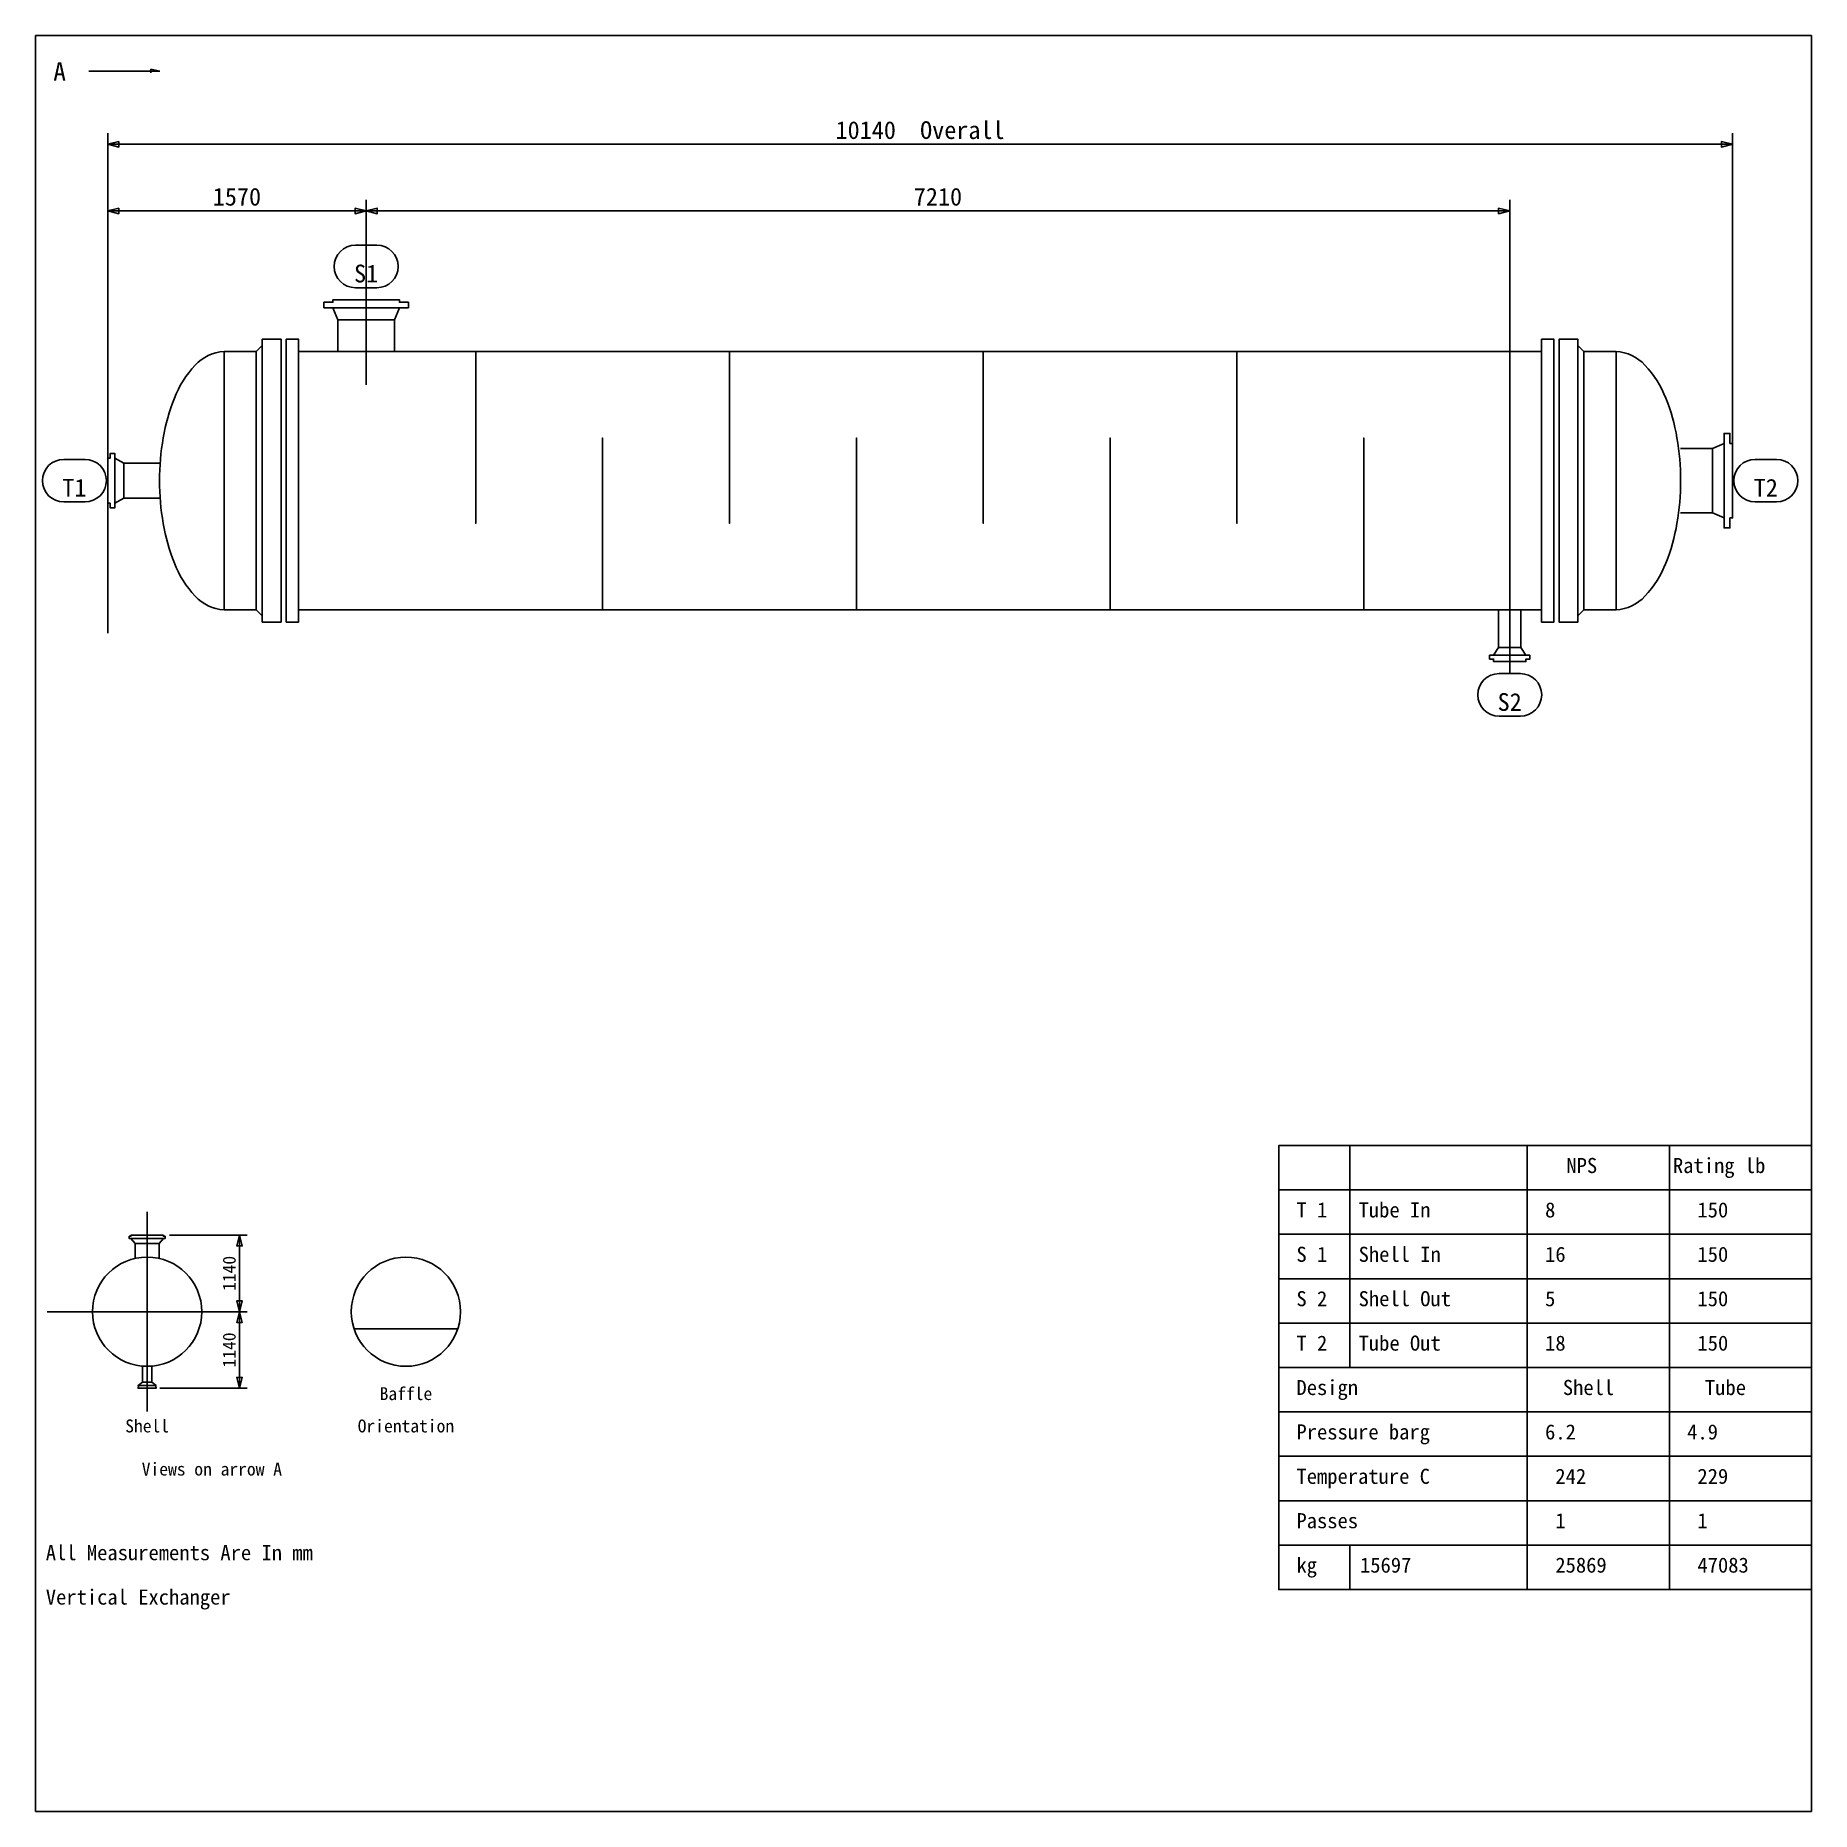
# Model space of a CAD drawing. Header units: millimetres. Extents: x -3006 to 2296, y -71 to 9552.
# Drawn here: x -845 to 135, y 8572 to 9552 of the extents above; entities that cross this region are included whole.
import ezdxf
from ezdxf.enums import TextEntityAlignment as Align

# ---------------------------------------------------------------- set-up
doc = ezdxf.new("R2010")
doc.units = ezdxf.units.MM
for name, color, linetype in [('1', 7, 'Continuous'), ('11', 7, 'Continuous'), ('12', 7, 'Continuous'), ('2', 7, 'Continuous'), ('7', 7, 'Continuous'), ('8', 7, 'Continuous')]:
    doc.layers.add(name, color=color, linetype=linetype)

msp = doc.modelspace()

# ---------------------------------------------------------------- texts
at = {"layer": '1'}
msp.add_text('A', height=10.294, dxfattribs=at).set_placement((-835.415, 9537.606), align=Align.TOP_LEFT)
for s, height, p in [('10140  Overall', 9.80392, (-356.905, 9492.271)), ('1570', 9.8039, (-734.039, 9455.498)), ('7210', 9.8039, (-347.056, 9455.498)), ('S1', 9.8039, (-662.692, 9413.096)), ('T1', 9.8039, (-823.769, 9294.828)), ('T2', 9.8039, (109.96, 9294.828)), ('S2', 9.8039, (-31.421, 9176.559))]:
    msp.add_text(s, height=height, dxfattribs=at).set_placement(p, align=Align.BOTTOM_CENTER)
for p in [(-732.604, 8868.966), (-732.604, 8826.694)]:
    msp.add_text('1140', height=7.1132, rotation=90, dxfattribs=at).set_placement(p, align=Align.BOTTOM_CENTER)
for s, height, p in [('Baffle', 7.1132, (-640.737, 8806.163)), ('Shell', 7.1132, (-783.594, 8788.306)), ('Orientation', 7.11322, (-640.737, 8788.306)), ('Views on arrow A', 7.11322, (-747.88, 8764.497))]:
    msp.add_text(s, height=height, dxfattribs=at).set_placement(p, align=Align.TOP_CENTER)
at = {"layer": '12'}
for s, height, p in [('NPS', 8.3333, (-0.121, 8932.704)), ('Rating lb', 8.3333, (58.703, 8932.704)), ('T 1', 8.3333, (-149.14, 8908.194)), ('Tube In', 8.3333, (-114.826, 8908.194)), ('8', 8.333, (-11.885, 8908.194)), (' 150', 8.3333, (66.546, 8908.194)), ('S 1', 8.3333, (-149.14, 8883.684)), ('Shell In', 8.3333, (-114.826, 8883.684)), ('16', 8.3333, (-11.885, 8883.684)), (' 150', 8.3333, (66.546, 8883.684)), ('S 2', 8.3333, (-149.14, 8859.175)), ('Shell Out', 8.3333, (-114.826, 8859.175)), ('5', 8.333, (-11.885, 8859.175)), (' 150', 8.3333, (66.546, 8859.175)), ('T 2', 8.3333, (-149.14, 8834.665)), ('Tube Out', 8.3333, (-114.826, 8834.665)), ('18', 8.3333, (-11.885, 8834.665)), (' 150', 8.3333, (66.546, 8834.665)), ('Design', 8.3333, (-149.14, 8810.155)), ('Shell', 8.3333, (-2.081, 8810.155)), ('Tube', 8.3333, (76.35, 8810.155)), ('Pressure barg', 8.33333, (-149.14, 8785.645)), ('6.2', 8.3333, (-11.885, 8785.645)), ('4.9', 8.3333, (66.546, 8785.645)), ('Temperature C', 8.33333, (-149.14, 8761.135)), (' 242', 8.3333, (-11.885, 8761.135)), (' 229', 8.3333, (66.546, 8761.135)), ('Passes', 8.3333, (-149.14, 8736.626)), (' 1', 8.3333, (-11.885, 8736.626)), (' 1', 8.3333, (66.546, 8736.626)), (' All Measurements Are In mm', 8.33333, (-845.219, 8718.979)), ('kg', 8.3333, (-149.14, 8712.116)), (' 15697', 8.3333, (-119.728, 8712.116)), (' 25869', 8.3333, (-11.885, 8712.116)), (' 47083', 8.3333, (66.546, 8712.116)), (' Vertical Exchanger', 8.33333, (-845.219, 8694.469))]:
    msp.add_text(s, height=height, dxfattribs=at).set_placement(p, align=Align.TOP_LEFT)

# ---------------------------------------------------------------- linework, layer by layer
at = {"layer": '1'}
for p, q in [((-815.807, 9532.704), (-776.591, 9532.704)), ((-805.387, 9312.72), (-805.387, 9498.398)), ((91.577, 9312.72), (91.577, 9498.398)), ((-805.387, 9390.808), (-805.387, 9461.626)), ((-662.692, 9359.409), (-662.692, 9461.626)), ((-31.421, 9200.578), (-31.421, 9461.626)), ((-668.574, 9436.626), (-656.809, 9436.626)), ((-668.574, 9413.096), (-656.809, 9413.096)), ((-829.651, 9318.357), (-817.887, 9318.357)), ((104.077, 9318.357), (115.842, 9318.357)), ((-829.651, 9294.828), (-817.887, 9294.828)), ((-805.387, 9300.465), (-805.387, 9222.377)), ((104.077, 9294.828), (115.842, 9294.828)), ((-37.303, 9200.088), (-25.538, 9200.088)), ((-37.303, 9176.559), (-25.538, 9176.559)), ((-783.594, 8792.673), (-783.594, 8902.987)), ((-771.34, 8890.102), (-728.437, 8890.102)), ((-838.751, 8847.83), (-728.437, 8847.83)), ((-776.508, 8805.558), (-728.437, 8805.558))]:
    msp.add_line(p, q, dxfattribs=at)
for points in [[(-776.591, 9532.704), (-781.493, 9533.684), (-781.493, 9531.724)], [(-805.387, 9492.271), (-799.259, 9493.759), (-799.259, 9490.782), (-805.387, 9492.271), (91.577, 9492.271), (85.449, 9493.759), (85.449, 9490.782), (91.577, 9492.271)], [(-805.387, 9455.503), (-799.259, 9456.991), (-799.259, 9453.927), (-805.387, 9455.503), (-662.692, 9455.503), (-668.82, 9456.991), (-668.82, 9453.927), (-662.692, 9455.503)], [(-662.692, 9455.503), (-656.564, 9456.991), (-656.564, 9453.927), (-662.692, 9455.503), (-31.421, 9455.503), (-37.549, 9456.991), (-37.549, 9453.927), (-31.421, 9455.503)], [(-732.616, 8847.83), (-734.098, 8853.758), (-731.134, 8853.758), (-732.616, 8847.83), (-732.616, 8890.065), (-734.098, 8884.137), (-731.134, 8884.137), (-732.616, 8890.065)], [(-732.616, 8847.83), (-731.134, 8841.902), (-734.098, 8841.902), (-732.616, 8847.83), (-732.616, 8805.595), (-731.134, 8811.523), (-734.098, 8811.523), (-732.616, 8805.595)]]:
    msp.add_lwpolyline(points, dxfattribs=at)
for centre, start, end in [((-668.574, 9424.861), 90, 270), ((-656.809, 9424.861), 270, 90), ((-829.651, 9306.592), 90, 270), ((-817.887, 9306.592), 270, 90), ((104.077, 9306.592), 90, 270), ((115.842, 9306.592), 270, 90), ((-37.303, 9188.323), 90, 270), ((-25.538, 9188.323), 270, 90)]:
    msp.add_arc(centre, 11.765, start, end, dxfattribs=at)
at = {"layer": '11'}
for points in [[(-845.219, 9552.325), (135.173, 9552.325), (135.173, 8571.933), (-845.219, 8571.933), (-845.219, 9552.325)], [(-158.944, 8939.567), (135.174, 8939.567), (-158.944, 8939.567), (-158.944, 8915.057), (135.174, 8915.057), (-158.944, 8915.057), (-158.944, 8890.547), (135.174, 8890.547), (-158.944, 8890.547), (-158.944, 8866.037), (135.174, 8866.037), (-158.944, 8866.037), (-158.944, 8841.528), (135.174, 8841.528), (-158.944, 8841.528), (-158.944, 8817.018), (135.174, 8817.018), (-158.944, 8817.018), (-158.944, 8792.508), (135.174, 8792.508), (-158.944, 8792.508), (-158.944, 8767.998), (135.174, 8767.998), (-158.944, 8767.998), (-158.944, 8743.488), (135.174, 8743.488), (-158.944, 8743.488), (-158.944, 8718.979), (135.174, 8718.979), (-158.944, 8718.979), (-158.944, 8694.469), (-119.728, 8694.469), (-119.728, 8718.979), (-119.728, 8694.469), (-21.689, 8694.469), (-21.689, 8939.567), (-21.689, 8694.469), (56.742, 8694.469), (56.742, 8939.567), (56.742, 8694.469), (135.174, 8694.469), (135.174, 8939.567), (-119.728, 8939.567), (-119.728, 8817.018)]]:
    msp.add_lwpolyline(points, dxfattribs=at)
at = {"layer": '2'}
for p, q in [((-741.13, 9377.852), (-741.13, 9377.852)), ((27.321, 9377.852), (27.321, 9377.852)), ((-741.13, 9235.332), (-741.13, 9235.332)), ((27.321, 9235.332), (27.321, 9235.332)), ((-668.817, 8838.346), (-612.657, 8838.346))]:
    msp.add_line(p, q, dxfattribs=at)
for points in [[(-647.109, 9377.852), (-647.109, 9395.361), (-644.308, 9402.014), (-639.405, 9402.014), (-639.405, 9405.078), (-644.308, 9405.078), (-644.308, 9406.479), (-681.076, 9406.479), (-681.076, 9405.078), (-685.978, 9405.078), (-685.978, 9402.014), (-681.076, 9402.014), (-644.308, 9402.014), (-647.109, 9395.361), (-678.274, 9395.361), (-681.076, 9402.014), (-678.274, 9395.361), (-678.274, 9377.852)], [(-723.359, 9377.852), (-720.032, 9381.179), (-720.032, 9384.68), (-709.615, 9384.68), (-709.615, 9228.504), (-720.032, 9228.504), (-720.032, 9384.68), (-720.032, 9232.006), (-723.359, 9235.332)], [(-706.813, 9384.68), (-699.985, 9384.68), (-699.985, 9228.504), (-706.813, 9228.504), (-706.813, 9384.68)], [(-13.824, 9384.68), (-6.996, 9384.68), (-6.996, 9228.504), (-13.824, 9228.504), (-13.824, 9384.68)], [(9.55, 9235.332), (6.223, 9232.006), (6.223, 9228.504), (-4.195, 9228.504), (-4.195, 9384.68), (6.223, 9384.68), (6.223, 9228.504), (6.223, 9381.179), (9.55, 9377.852)], [(-741.13, 9377.852), (-723.359, 9377.852), (-723.359, 9235.332), (-741.13, 9235.332), (-741.13, 9377.852)], [(-699.985, 9377.852), (-13.824, 9377.852), (-13.824, 9235.332), (-699.985, 9235.332), (-699.985, 9377.852)], [(9.55, 9377.852), (27.321, 9377.852), (27.321, 9235.332), (9.55, 9235.332), (9.55, 9377.852)], [(62.951, 9288.821), (80.459, 9288.821), (86.937, 9286.02), (86.937, 9280.504), (90.176, 9280.504), (90.176, 9286.02), (91.577, 9286.02), (91.577, 9327.165), (90.176, 9327.165), (90.176, 9332.68), (86.937, 9332.68), (86.937, 9327.165), (86.937, 9286.02), (86.937, 9327.165), (80.459, 9324.363), (80.459, 9288.821), (80.459, 9324.363), (62.951, 9324.363)], [(-776.76, 9296.963), (-796.457, 9296.963), (-801.447, 9294.161), (-801.447, 9291.535), (-803.986, 9291.535), (-803.986, 9294.161), (-805.387, 9294.161), (-805.387, 9319.023), (-803.986, 9319.023), (-803.986, 9321.65), (-801.447, 9321.65), (-801.447, 9319.023), (-801.447, 9294.161), (-801.447, 9319.023), (-796.457, 9316.222), (-796.457, 9296.963), (-796.457, 9316.222), (-776.76, 9316.222)], [(-25.293, 9235.332), (-25.293, 9214.497), (-22.491, 9210.208), (-20.303, 9210.208), (-20.303, 9208.107), (-22.491, 9208.107), (-22.491, 9206.706), (-40.35, 9206.706), (-40.35, 9208.107), (-42.538, 9208.107), (-42.538, 9210.208), (-40.35, 9210.208), (-22.491, 9210.208), (-25.293, 9214.497), (-37.549, 9214.497), (-40.35, 9210.208), (-37.549, 9214.497), (-37.549, 9235.332)], [(-776.999, 8877.246), (-776.999, 8885.397), (-774.628, 8888.212), (-773.739, 8888.212), (-773.739, 8889.472), (-774.628, 8889.472), (-774.628, 8890.065), (-792.56, 8890.065), (-792.56, 8889.472), (-793.449, 8889.472), (-793.449, 8888.212), (-792.56, 8888.212), (-774.628, 8888.212), (-792.56, 8888.212), (-790.189, 8885.397), (-776.999, 8885.397), (-790.189, 8885.397), (-790.189, 8877.246)], [(-786.187, 8817.821), (-786.187, 8808.856), (-788.558, 8807.077), (-788.336, 8807.077), (-788.336, 8806.188), (-788.558, 8806.188), (-788.558, 8805.595), (-778.63, 8805.595), (-778.63, 8806.188), (-778.852, 8806.188), (-778.852, 8807.077), (-778.63, 8807.077), (-788.558, 8807.077), (-778.63, 8807.077), (-781.001, 8808.856), (-786.187, 8808.856), (-781.001, 8808.856), (-781.001, 8817.821)]]:
    msp.add_lwpolyline(points, dxfattribs=at)
for points in [[(-741.13, 9377.852, 0.1989124), (-757.064, 9370.329, 0.0984914), (-768.568, 9352.053, 0.0545957), (-774.732, 9330.292, 0.0436609), (-776.76, 9306.592, 0.0436609), (-774.732, 9282.893, 0.0545957), (-768.568, 9261.132, 0.0984914), (-757.064, 9242.855, 0.1989124), (-741.13, 9235.332, 0.1989124)], [(27.321, 9235.332, 0.1989124), (43.255, 9242.855, 0.0984914), (54.758, 9261.132, 0.0545957), (60.922, 9282.893, 0.0436609), (62.951, 9306.592, 0.0436609), (60.922, 9330.292, 0.0545957), (54.758, 9352.053, 0.0984914), (43.255, 9370.329, 0.1989124), (27.321, 9377.852, 0.1989124)]]:
    msp.add_lwpolyline(points, format="xyb", dxfattribs=at)
for centre in [(-783.594, 8847.83), (-640.737, 8847.83)]:
    msp.add_circle(centre, 30.157, dxfattribs=at)
at = {"layer": '7'}
for points in [[(-602.2, 9377.852), (-602.2, 9377.852), (-602.2, 9282.956), (-602.2, 9282.956), (-602.2, 9377.852)], [(-462.131, 9377.852), (-462.131, 9377.852), (-462.131, 9282.956), (-462.131, 9282.956), (-462.131, 9377.852)], [(-322.063, 9377.852), (-322.063, 9377.852), (-322.063, 9282.956), (-322.063, 9282.956), (-322.063, 9377.852)], [(-181.994, 9377.852), (-181.994, 9377.852), (-181.994, 9282.956), (-181.994, 9282.956), (-181.994, 9377.852)]]:
    msp.add_lwpolyline(points, dxfattribs=at)
at = {"layer": '8'}
for points in [[(-532.165, 9330.229), (-532.165, 9330.229), (-532.165, 9235.332), (-532.165, 9235.332), (-532.165, 9330.229)], [(-392.097, 9330.229), (-392.097, 9330.229), (-392.097, 9235.332), (-392.097, 9235.332), (-392.097, 9330.229)], [(-252.028, 9330.229), (-252.028, 9330.229), (-252.028, 9235.332), (-252.028, 9235.332), (-252.028, 9330.229)], [(-111.96, 9330.229), (-111.96, 9330.229), (-111.96, 9235.332), (-111.96, 9235.332), (-111.96, 9330.229)]]:
    msp.add_lwpolyline(points, dxfattribs=at)

msp.set_redraw_order([(e.dxf.handle, doc.entitydb.next_handle()) for e in msp.query("TEXT MTEXT ATTDEF DIMENSION ARC_DIMENSION")])  # texts and dimensions are drawn at this point

doc.saveas('drawing.dxf')
